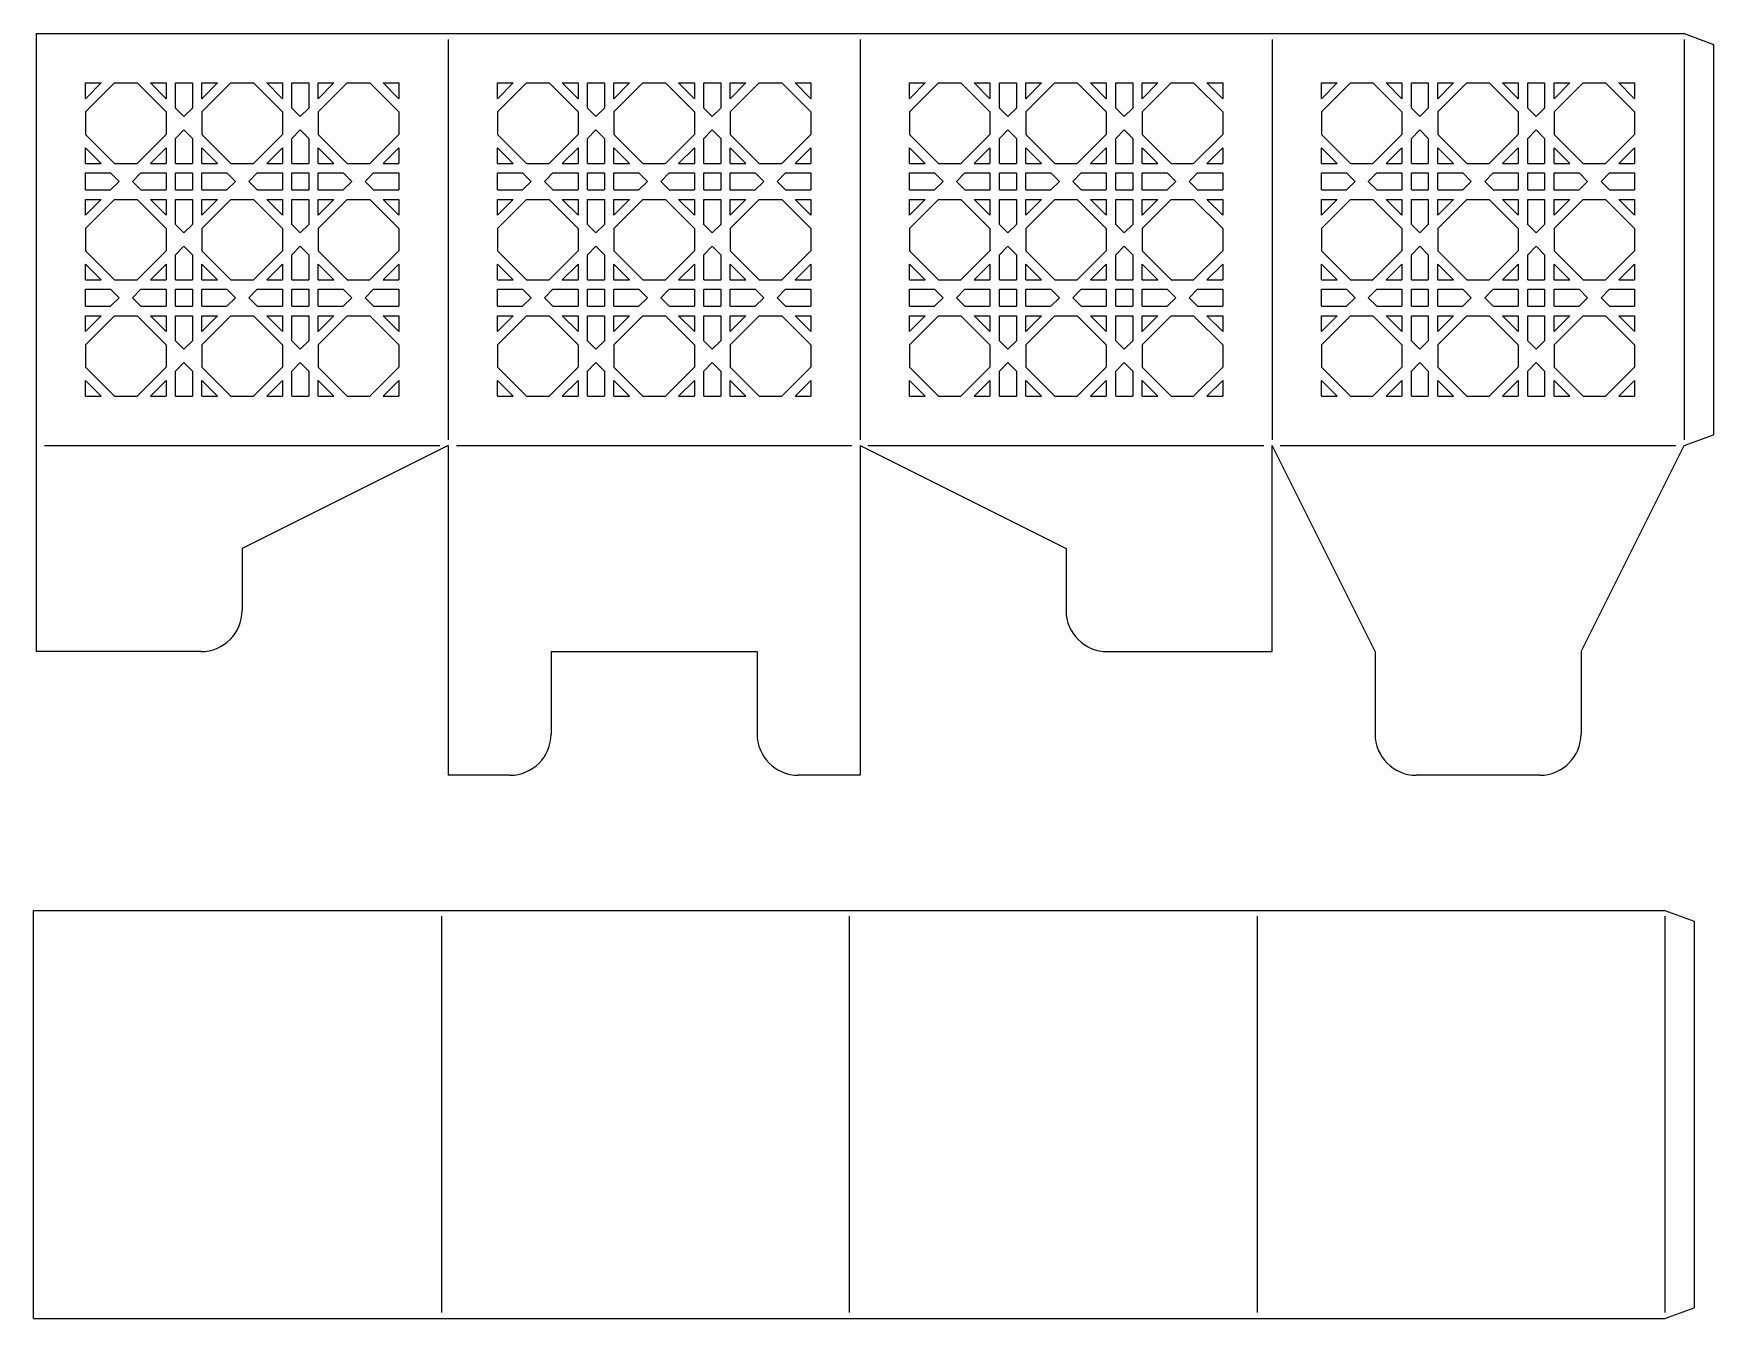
# Model space of a CAD drawing. Extents: x -152 to 134, y 912 to 1130.
import ezdxf

# ---------------------------------------------------------------- set-up
doc = ezdxf.new("R2010")
doc.units = 0
doc.layers.get('0').update_dxf_attribs({"linetype": 'CONTINUOUS'})

msp = doc.modelspace()

# ---------------------------------------------------------------- linework, layer by layer
for p, q in [((-151.38, 1130.2), (-151.38, 1025.2)), ((-151.38, 1130.2), (128.62, 1130.2)), ((-81.38, 1129.2), (-81.38, 1061.2)), ((-11.38, 1129.2), (-11.38, 1061.2)), ((58.62, 1129.2), (58.62, 1061.2)), ((128.62, 1130.2), (133.62, 1128.37)), ((128.62, 1129.2), (128.62, 1061.2)), ((133.62, 1128.37), (133.62, 1062.02)), ((-138.06, 1121.81), (-142.99, 1116.88)), ((-142.99, 1121.81), (-140.33, 1121.81)), ((-140.33, 1121.81), (-142.99, 1119.14)), ((-142.99, 1119.14), (-142.99, 1121.81)), ((-138.06, 1121.81), (-134.24, 1121.81)), ((-134.24, 1121.81), (-129.31, 1116.88)), ((-131.98, 1121.81), (-129.31, 1121.81)), ((-131.98, 1121.81), (-129.31, 1119.14)), ((-129.31, 1121.81), (-129.31, 1119.14)), ((-127.71, 1121.81), (-124.83, 1121.81)), ((-127.71, 1117.54), (-127.71, 1121.81)), ((-124.83, 1121.81), (-124.83, 1117.54)), ((-118.3, 1121.81), (-123.23, 1116.88)), ((-123.23, 1121.81), (-120.56, 1121.81)), ((-120.56, 1121.81), (-123.23, 1119.14)), ((-123.23, 1119.14), (-123.23, 1121.81)), ((-118.3, 1121.81), (-114.47, 1121.81)), ((-114.47, 1121.81), (-109.54, 1116.88)), ((-112.21, 1121.81), (-109.54, 1119.14)), ((-112.21, 1121.81), (-109.54, 1121.81)), ((-109.54, 1121.81), (-109.54, 1119.14)), ((-107.94, 1117.54), (-107.94, 1121.81)), ((-107.94, 1121.81), (-105.06, 1121.81)), ((-105.06, 1121.81), (-105.06, 1117.54)), ((-98.53, 1121.81), (-103.46, 1116.88)), ((-103.46, 1119.14), (-103.46, 1121.81)), ((-100.79, 1121.81), (-103.46, 1119.14)), ((-103.46, 1121.81), (-100.79, 1121.81)), ((-98.53, 1121.81), (-94.7, 1121.81)), ((-94.7, 1121.81), (-89.77, 1116.88)), ((-92.44, 1121.81), (-89.77, 1119.14)), ((-92.44, 1121.81), (-89.77, 1121.81)), ((-89.77, 1121.81), (-89.77, 1119.14)), ((-68.06, 1121.81), (-72.99, 1116.88)), ((-72.99, 1121.81), (-70.33, 1121.81)), ((-70.33, 1121.81), (-72.99, 1119.14)), ((-72.99, 1119.14), (-72.99, 1121.81)), ((-68.06, 1121.81), (-64.24, 1121.81)), ((-64.24, 1121.81), (-59.31, 1116.88)), ((-61.98, 1121.81), (-59.31, 1121.81)), ((-61.98, 1121.81), (-59.31, 1119.14)), ((-59.31, 1121.81), (-59.31, 1119.14)), ((-57.71, 1121.81), (-54.83, 1121.81)), ((-57.71, 1117.54), (-57.71, 1121.81)), ((-54.83, 1121.81), (-54.83, 1117.54)), ((-48.3, 1121.81), (-53.23, 1116.88)), ((-53.23, 1121.81), (-50.56, 1121.81)), ((-50.56, 1121.81), (-53.23, 1119.14)), ((-53.23, 1119.14), (-53.23, 1121.81)), ((-48.3, 1121.81), (-44.47, 1121.81)), ((-44.47, 1121.81), (-39.54, 1116.88)), ((-42.21, 1121.81), (-39.54, 1119.14)), ((-42.21, 1121.81), (-39.54, 1121.81)), ((-39.54, 1121.81), (-39.54, 1119.14)), ((-37.94, 1117.54), (-37.94, 1121.81)), ((-37.94, 1121.81), (-35.06, 1121.81)), ((-35.06, 1121.81), (-35.06, 1117.54)), ((-28.53, 1121.81), (-33.46, 1116.88)), ((-33.46, 1119.14), (-33.46, 1121.81)), ((-30.79, 1121.81), (-33.46, 1119.14)), ((-33.46, 1121.81), (-30.79, 1121.81)), ((-28.53, 1121.81), (-24.7, 1121.81)), ((-24.7, 1121.81), (-19.77, 1116.88)), ((-22.44, 1121.81), (-19.77, 1119.14)), ((-22.44, 1121.81), (-19.77, 1121.81)), ((-19.77, 1121.81), (-19.77, 1119.14)), ((1.94, 1121.81), (-2.99, 1116.88)), ((-2.99, 1121.81), (-0.33, 1121.81)), ((-0.33, 1121.81), (-2.99, 1119.14)), ((-2.99, 1119.14), (-2.99, 1121.81)), ((1.94, 1121.81), (5.76, 1121.81)), ((5.76, 1121.81), (10.69, 1116.88)), ((8.02, 1121.81), (10.69, 1121.81)), ((8.02, 1121.81), (10.69, 1119.14)), ((10.69, 1121.81), (10.69, 1119.14)), ((12.29, 1121.81), (15.17, 1121.81)), ((12.29, 1117.54), (12.29, 1121.81)), ((15.17, 1121.81), (15.17, 1117.54)), ((21.7, 1121.81), (16.77, 1116.88)), ((16.77, 1121.81), (19.44, 1121.81)), ((19.44, 1121.81), (16.77, 1119.14)), ((16.77, 1119.14), (16.77, 1121.81)), ((21.7, 1121.81), (25.53, 1121.81)), ((25.53, 1121.81), (30.46, 1116.88)), ((27.79, 1121.81), (30.46, 1119.14)), ((27.79, 1121.81), (30.46, 1121.81)), ((30.46, 1121.81), (30.46, 1119.14)), ((32.06, 1117.54), (32.06, 1121.81)), ((32.06, 1121.81), (34.94, 1121.81)), ((34.94, 1121.81), (34.94, 1117.54)), ((41.47, 1121.81), (36.54, 1116.88)), ((36.54, 1119.14), (36.54, 1121.81)), ((39.21, 1121.81), (36.54, 1119.14)), ((36.54, 1121.81), (39.21, 1121.81)), ((41.47, 1121.81), (45.3, 1121.81)), ((45.3, 1121.81), (50.23, 1116.88)), ((47.56, 1121.81), (50.23, 1119.14)), ((47.56, 1121.81), (50.23, 1121.81)), ((50.23, 1121.81), (50.23, 1119.14)), ((71.94, 1121.81), (67.01, 1116.88)), ((67.01, 1121.81), (69.67, 1121.81)), ((69.67, 1121.81), (67.01, 1119.14)), ((67.01, 1119.14), (67.01, 1121.81)), ((71.94, 1121.81), (75.76, 1121.81)), ((75.76, 1121.81), (80.69, 1116.88)), ((78.02, 1121.81), (80.69, 1121.81)), ((78.02, 1121.81), (80.69, 1119.14)), ((80.69, 1121.81), (80.69, 1119.14)), ((82.29, 1121.81), (85.17, 1121.81)), ((82.29, 1117.54), (82.29, 1121.81)), ((85.17, 1121.81), (85.17, 1117.54)), ((91.7, 1121.81), (86.77, 1116.88)), ((86.77, 1121.81), (89.44, 1121.81)), ((89.44, 1121.81), (86.77, 1119.14)), ((86.77, 1119.14), (86.77, 1121.81)), ((91.7, 1121.81), (95.53, 1121.81)), ((95.53, 1121.81), (100.46, 1116.88)), ((97.79, 1121.81), (100.46, 1119.14)), ((97.79, 1121.81), (100.46, 1121.81)), ((100.46, 1121.81), (100.46, 1119.14)), ((102.06, 1117.54), (102.06, 1121.81)), ((102.06, 1121.81), (104.94, 1121.81)), ((104.94, 1121.81), (104.94, 1117.54)), ((111.47, 1121.81), (106.54, 1116.88)), ((106.54, 1119.14), (106.54, 1121.81)), ((109.21, 1121.81), (106.54, 1119.14)), ((106.54, 1121.81), (109.21, 1121.81)), ((111.47, 1121.81), (115.3, 1121.81)), ((115.3, 1121.81), (120.23, 1116.88)), ((117.56, 1121.81), (120.23, 1119.14)), ((117.56, 1121.81), (120.23, 1121.81)), ((120.23, 1121.81), (120.23, 1119.14)), ((-142.99, 1116.88), (-142.99, 1113.05)), ((-129.31, 1116.88), (-129.31, 1113.05)), ((-127.71, 1117.54), (-126.27, 1116.1)), ((-124.83, 1117.54), (-126.27, 1116.1)), ((-123.23, 1116.88), (-123.23, 1113.05)), ((-109.54, 1116.88), (-109.54, 1113.05)), ((-107.94, 1117.54), (-106.5, 1116.1)), ((-105.06, 1117.54), (-106.5, 1116.1)), ((-103.46, 1116.88), (-103.46, 1113.05)), ((-89.77, 1116.88), (-89.77, 1113.05)), ((-72.99, 1116.88), (-72.99, 1113.05)), ((-59.31, 1116.88), (-59.31, 1113.05)), ((-57.71, 1117.54), (-56.27, 1116.1)), ((-54.83, 1117.54), (-56.27, 1116.1)), ((-53.23, 1116.88), (-53.23, 1113.05)), ((-39.54, 1116.88), (-39.54, 1113.05)), ((-37.94, 1117.54), (-36.5, 1116.1)), ((-35.06, 1117.54), (-36.5, 1116.1)), ((-33.46, 1116.88), (-33.46, 1113.05)), ((-19.77, 1116.88), (-19.77, 1113.05)), ((-2.99, 1116.88), (-2.99, 1113.05)), ((10.69, 1116.88), (10.69, 1113.05)), ((12.29, 1117.54), (13.73, 1116.1)), ((15.17, 1117.54), (13.73, 1116.1)), ((16.77, 1116.88), (16.77, 1113.05)), ((30.46, 1116.88), (30.46, 1113.05)), ((32.06, 1117.54), (33.5, 1116.1)), ((34.94, 1117.54), (33.5, 1116.1)), ((36.54, 1116.88), (36.54, 1113.05)), ((50.23, 1116.88), (50.23, 1113.05)), ((67.01, 1116.88), (67.01, 1113.05)), ((80.69, 1116.88), (80.69, 1113.05)), ((82.29, 1117.54), (83.73, 1116.1)), ((85.17, 1117.54), (83.73, 1116.1)), ((86.77, 1116.88), (86.77, 1113.05)), ((100.46, 1116.88), (100.46, 1113.05)), ((102.06, 1117.54), (103.5, 1116.1)), ((104.94, 1117.54), (103.5, 1116.1)), ((106.54, 1116.88), (106.54, 1113.05)), ((120.23, 1116.88), (120.23, 1113.05)), ((-127.71, 1112.39), (-126.27, 1113.83)), ((-124.83, 1112.39), (-126.27, 1113.83)), ((-107.94, 1112.39), (-106.5, 1113.83)), ((-105.06, 1112.39), (-106.5, 1113.83)), ((-57.71, 1112.39), (-56.27, 1113.83)), ((-54.83, 1112.39), (-56.27, 1113.83)), ((-37.94, 1112.39), (-36.5, 1113.83)), ((-35.06, 1112.39), (-36.5, 1113.83)), ((12.29, 1112.39), (13.73, 1113.83)), ((15.17, 1112.39), (13.73, 1113.83)), ((32.06, 1112.39), (33.5, 1113.83)), ((34.94, 1112.39), (33.5, 1113.83)), ((82.29, 1112.39), (83.73, 1113.83)), ((85.17, 1112.39), (83.73, 1113.83)), ((102.06, 1112.39), (103.5, 1113.83)), ((104.94, 1112.39), (103.5, 1113.83)), ((-138.06, 1108.12), (-142.99, 1113.05)), ((-142.99, 1108.12), (-142.99, 1110.79)), ((-140.33, 1108.12), (-142.99, 1110.79)), ((-134.24, 1108.12), (-129.31, 1113.05)), ((-131.98, 1108.12), (-129.31, 1110.79)), ((-129.31, 1110.79), (-129.31, 1108.12)), ((-127.71, 1108.12), (-127.71, 1112.39)), ((-124.83, 1112.39), (-124.83, 1108.12)), ((-118.3, 1108.12), (-123.23, 1113.05)), ((-123.23, 1108.12), (-123.23, 1110.79)), ((-120.56, 1108.12), (-123.23, 1110.79)), ((-114.47, 1108.12), (-109.54, 1113.05)), ((-112.21, 1108.12), (-109.54, 1110.79)), ((-109.54, 1110.79), (-109.54, 1108.12)), ((-107.94, 1108.12), (-107.94, 1112.39)), ((-105.06, 1112.39), (-105.06, 1108.12)), ((-98.53, 1108.12), (-103.46, 1113.05)), ((-100.79, 1108.12), (-103.46, 1110.79)), ((-103.46, 1108.12), (-103.46, 1110.79)), ((-94.7, 1108.12), (-89.77, 1113.05)), ((-92.44, 1108.12), (-89.77, 1110.79)), ((-89.77, 1110.79), (-89.77, 1108.12)), ((-68.06, 1108.12), (-72.99, 1113.05)), ((-72.99, 1108.12), (-72.99, 1110.79)), ((-70.33, 1108.12), (-72.99, 1110.79)), ((-64.24, 1108.12), (-59.31, 1113.05)), ((-61.98, 1108.12), (-59.31, 1110.79)), ((-59.31, 1110.79), (-59.31, 1108.12)), ((-57.71, 1108.12), (-57.71, 1112.39)), ((-54.83, 1112.39), (-54.83, 1108.12)), ((-48.3, 1108.12), (-53.23, 1113.05)), ((-53.23, 1108.12), (-53.23, 1110.79)), ((-50.56, 1108.12), (-53.23, 1110.79)), ((-44.47, 1108.12), (-39.54, 1113.05)), ((-42.21, 1108.12), (-39.54, 1110.79)), ((-39.54, 1110.79), (-39.54, 1108.12)), ((-37.94, 1108.12), (-37.94, 1112.39)), ((-35.06, 1112.39), (-35.06, 1108.12)), ((-28.53, 1108.12), (-33.46, 1113.05)), ((-30.79, 1108.12), (-33.46, 1110.79)), ((-33.46, 1108.12), (-33.46, 1110.79)), ((-24.7, 1108.12), (-19.77, 1113.05)), ((-22.44, 1108.12), (-19.77, 1110.79)), ((-19.77, 1110.79), (-19.77, 1108.12)), ((1.94, 1108.12), (-2.99, 1113.05)), ((-2.99, 1108.12), (-2.99, 1110.79)), ((-0.33, 1108.12), (-2.99, 1110.79)), ((5.76, 1108.12), (10.69, 1113.05)), ((8.02, 1108.12), (10.69, 1110.79)), ((10.69, 1110.79), (10.69, 1108.12)), ((12.29, 1108.12), (12.29, 1112.39)), ((15.17, 1112.39), (15.17, 1108.12)), ((21.7, 1108.12), (16.77, 1113.05)), ((16.77, 1108.12), (16.77, 1110.79)), ((19.44, 1108.12), (16.77, 1110.79)), ((25.53, 1108.12), (30.46, 1113.05)), ((27.79, 1108.12), (30.46, 1110.79)), ((30.46, 1110.79), (30.46, 1108.12)), ((32.06, 1108.12), (32.06, 1112.39)), ((34.94, 1112.39), (34.94, 1108.12)), ((41.47, 1108.12), (36.54, 1113.05)), ((39.21, 1108.12), (36.54, 1110.79)), ((36.54, 1108.12), (36.54, 1110.79)), ((45.3, 1108.12), (50.23, 1113.05)), ((47.56, 1108.12), (50.23, 1110.79)), ((50.23, 1110.79), (50.23, 1108.12)), ((71.94, 1108.12), (67.01, 1113.05)), ((67.01, 1108.12), (67.01, 1110.79)), ((69.67, 1108.12), (67.01, 1110.79)), ((75.76, 1108.12), (80.69, 1113.05)), ((78.02, 1108.12), (80.69, 1110.79)), ((80.69, 1110.79), (80.69, 1108.12)), ((82.29, 1108.12), (82.29, 1112.39)), ((85.17, 1112.39), (85.17, 1108.12)), ((91.7, 1108.12), (86.77, 1113.05)), ((86.77, 1108.12), (86.77, 1110.79)), ((89.44, 1108.12), (86.77, 1110.79)), ((95.53, 1108.12), (100.46, 1113.05)), ((97.79, 1108.12), (100.46, 1110.79)), ((100.46, 1110.79), (100.46, 1108.12)), ((102.06, 1108.12), (102.06, 1112.39)), ((104.94, 1112.39), (104.94, 1108.12)), ((111.47, 1108.12), (106.54, 1113.05)), ((109.21, 1108.12), (106.54, 1110.79)), ((106.54, 1108.12), (106.54, 1110.79)), ((115.3, 1108.12), (120.23, 1113.05)), ((117.56, 1108.12), (120.23, 1110.79)), ((120.23, 1110.79), (120.23, 1108.12)), ((-142.99, 1108.12), (-140.33, 1108.12)), ((-138.06, 1108.12), (-134.24, 1108.12)), ((-131.98, 1108.12), (-129.31, 1108.12)), ((-127.71, 1108.12), (-124.83, 1108.12)), ((-123.23, 1108.12), (-120.56, 1108.12)), ((-118.3, 1108.12), (-114.47, 1108.12)), ((-112.21, 1108.12), (-109.54, 1108.12)), ((-107.94, 1108.12), (-105.06, 1108.12)), ((-103.46, 1108.12), (-100.79, 1108.12)), ((-98.53, 1108.12), (-94.7, 1108.12)), ((-92.44, 1108.12), (-89.77, 1108.12)), ((-72.99, 1108.12), (-70.33, 1108.12)), ((-68.06, 1108.12), (-64.24, 1108.12)), ((-61.98, 1108.12), (-59.31, 1108.12)), ((-57.71, 1108.12), (-54.83, 1108.12)), ((-53.23, 1108.12), (-50.56, 1108.12)), ((-48.3, 1108.12), (-44.47, 1108.12)), ((-42.21, 1108.12), (-39.54, 1108.12)), ((-37.94, 1108.12), (-35.06, 1108.12)), ((-33.46, 1108.12), (-30.79, 1108.12)), ((-28.53, 1108.12), (-24.7, 1108.12)), ((-22.44, 1108.12), (-19.77, 1108.12)), ((-2.99, 1108.12), (-0.33, 1108.12)), ((1.94, 1108.12), (5.76, 1108.12)), ((8.02, 1108.12), (10.69, 1108.12)), ((12.29, 1108.12), (15.17, 1108.12)), ((16.77, 1108.12), (19.44, 1108.12)), ((21.7, 1108.12), (25.53, 1108.12)), ((27.79, 1108.12), (30.46, 1108.12)), ((32.06, 1108.12), (34.94, 1108.12)), ((36.54, 1108.12), (39.21, 1108.12)), ((41.47, 1108.12), (45.3, 1108.12)), ((47.56, 1108.12), (50.23, 1108.12)), ((67.01, 1108.12), (69.67, 1108.12)), ((71.94, 1108.12), (75.76, 1108.12)), ((78.02, 1108.12), (80.69, 1108.12)), ((82.29, 1108.12), (85.17, 1108.12)), ((86.77, 1108.12), (89.44, 1108.12)), ((91.7, 1108.12), (95.53, 1108.12)), ((97.79, 1108.12), (100.46, 1108.12)), ((102.06, 1108.12), (104.94, 1108.12)), ((106.54, 1108.12), (109.21, 1108.12)), ((111.47, 1108.12), (115.3, 1108.12)), ((117.56, 1108.12), (120.23, 1108.12)), ((-142.99, 1106.52), (-138.73, 1106.52)), ((-142.99, 1103.64), (-142.99, 1106.52)), ((-137.28, 1105.08), (-138.73, 1106.52)), ((-137.28, 1105.08), (-138.73, 1103.64)), ((-135.02, 1105.08), (-133.58, 1106.52)), ((-135.02, 1105.08), (-133.58, 1103.64)), ((-133.58, 1106.52), (-129.31, 1106.52)), ((-129.31, 1106.52), (-129.31, 1103.64)), ((-127.71, 1106.52), (-124.83, 1106.52)), ((-127.71, 1103.64), (-127.71, 1106.52)), ((-124.83, 1106.52), (-124.83, 1103.64)), ((-123.23, 1106.52), (-118.96, 1106.52)), ((-123.23, 1103.64), (-123.23, 1106.52)), ((-117.52, 1105.08), (-118.96, 1106.52)), ((-117.52, 1105.08), (-118.96, 1103.64)), ((-115.25, 1105.08), (-113.81, 1106.52)), ((-115.25, 1105.08), (-113.81, 1103.64)), ((-113.81, 1106.52), (-109.54, 1106.52)), ((-109.54, 1106.52), (-109.54, 1103.64)), ((-107.94, 1103.64), (-107.94, 1106.52)), ((-107.94, 1106.52), (-105.06, 1106.52)), ((-105.06, 1106.52), (-105.06, 1103.64)), ((-103.46, 1106.52), (-99.19, 1106.52)), ((-103.46, 1103.64), (-103.46, 1106.52)), ((-97.75, 1105.08), (-99.19, 1106.52)), ((-97.75, 1105.08), (-99.19, 1103.64)), ((-95.48, 1105.08), (-94.04, 1106.52)), ((-95.48, 1105.08), (-94.04, 1103.64)), ((-94.04, 1106.52), (-89.77, 1106.52)), ((-89.77, 1106.52), (-89.77, 1103.64)), ((-72.99, 1106.52), (-68.73, 1106.52)), ((-72.99, 1103.64), (-72.99, 1106.52)), ((-67.28, 1105.08), (-68.73, 1106.52)), ((-67.28, 1105.08), (-68.73, 1103.64)), ((-65.02, 1105.08), (-63.58, 1106.52)), ((-65.02, 1105.08), (-63.58, 1103.64)), ((-63.58, 1106.52), (-59.31, 1106.52)), ((-59.31, 1106.52), (-59.31, 1103.64)), ((-57.71, 1106.52), (-54.83, 1106.52)), ((-57.71, 1103.64), (-57.71, 1106.52)), ((-54.83, 1106.52), (-54.83, 1103.64)), ((-53.23, 1106.52), (-48.96, 1106.52)), ((-53.23, 1103.64), (-53.23, 1106.52)), ((-47.52, 1105.08), (-48.96, 1106.52)), ((-47.52, 1105.08), (-48.96, 1103.64)), ((-45.25, 1105.08), (-43.81, 1106.52)), ((-45.25, 1105.08), (-43.81, 1103.64)), ((-43.81, 1106.52), (-39.54, 1106.52)), ((-39.54, 1106.52), (-39.54, 1103.64)), ((-37.94, 1103.64), (-37.94, 1106.52)), ((-37.94, 1106.52), (-35.06, 1106.52)), ((-35.06, 1106.52), (-35.06, 1103.64)), ((-33.46, 1106.52), (-29.19, 1106.52)), ((-33.46, 1103.64), (-33.46, 1106.52)), ((-27.75, 1105.08), (-29.19, 1106.52)), ((-27.75, 1105.08), (-29.19, 1103.64)), ((-25.48, 1105.08), (-24.04, 1106.52)), ((-25.48, 1105.08), (-24.04, 1103.64)), ((-24.04, 1106.52), (-19.77, 1106.52)), ((-19.77, 1106.52), (-19.77, 1103.64)), ((-2.99, 1106.52), (1.27, 1106.52)), ((-2.99, 1103.64), (-2.99, 1106.52)), ((2.72, 1105.08), (1.27, 1106.52)), ((2.72, 1105.08), (1.27, 1103.64)), ((4.98, 1105.08), (6.42, 1106.52)), ((4.98, 1105.08), (6.42, 1103.64)), ((6.42, 1106.52), (10.69, 1106.52)), ((10.69, 1106.52), (10.69, 1103.64)), ((12.29, 1106.52), (15.17, 1106.52)), ((12.29, 1103.64), (12.29, 1106.52)), ((15.17, 1106.52), (15.17, 1103.64)), ((16.77, 1106.52), (21.04, 1106.52)), ((16.77, 1103.64), (16.77, 1106.52)), ((22.48, 1105.08), (21.04, 1106.52)), ((22.48, 1105.08), (21.04, 1103.64)), ((24.75, 1105.08), (26.19, 1106.52)), ((24.75, 1105.08), (26.19, 1103.64)), ((26.19, 1106.52), (30.46, 1106.52)), ((30.46, 1106.52), (30.46, 1103.64)), ((32.06, 1103.64), (32.06, 1106.52)), ((32.06, 1106.52), (34.94, 1106.52)), ((34.94, 1106.52), (34.94, 1103.64)), ((36.54, 1106.52), (40.81, 1106.52)), ((36.54, 1103.64), (36.54, 1106.52)), ((42.25, 1105.08), (40.81, 1106.52)), ((42.25, 1105.08), (40.81, 1103.64)), ((44.52, 1105.08), (45.96, 1106.52)), ((44.52, 1105.08), (45.96, 1103.64)), ((45.96, 1106.52), (50.23, 1106.52)), ((50.23, 1106.52), (50.23, 1103.64)), ((67.01, 1106.52), (71.27, 1106.52)), ((67.01, 1103.64), (67.01, 1106.52)), ((72.72, 1105.08), (71.27, 1106.52)), ((72.72, 1105.08), (71.27, 1103.64)), ((74.98, 1105.08), (76.42, 1106.52)), ((74.98, 1105.08), (76.42, 1103.64)), ((76.42, 1106.52), (80.69, 1106.52)), ((80.69, 1106.52), (80.69, 1103.64)), ((82.29, 1106.52), (85.17, 1106.52)), ((82.29, 1103.64), (82.29, 1106.52)), ((85.17, 1106.52), (85.17, 1103.64)), ((86.77, 1106.52), (91.04, 1106.52)), ((86.77, 1103.64), (86.77, 1106.52)), ((92.48, 1105.08), (91.04, 1106.52)), ((92.48, 1105.08), (91.04, 1103.64)), ((94.75, 1105.08), (96.19, 1106.52)), ((94.75, 1105.08), (96.19, 1103.64)), ((96.19, 1106.52), (100.46, 1106.52)), ((100.46, 1106.52), (100.46, 1103.64)), ((102.06, 1103.64), (102.06, 1106.52)), ((102.06, 1106.52), (104.94, 1106.52)), ((104.94, 1106.52), (104.94, 1103.64)), ((106.54, 1106.52), (110.81, 1106.52)), ((106.54, 1103.64), (106.54, 1106.52)), ((112.25, 1105.08), (110.81, 1106.52)), ((112.25, 1105.08), (110.81, 1103.64)), ((114.52, 1105.08), (115.96, 1106.52)), ((114.52, 1105.08), (115.96, 1103.64)), ((115.96, 1106.52), (120.23, 1106.52)), ((120.23, 1106.52), (120.23, 1103.64)), ((-142.99, 1103.64), (-138.73, 1103.64)), ((-138.06, 1102.04), (-142.99, 1097.11)), ((-142.99, 1102.04), (-140.33, 1102.04)), ((-140.33, 1102.04), (-142.99, 1099.37)), ((-142.99, 1099.37), (-142.99, 1102.04)), ((-138.06, 1102.04), (-134.24, 1102.04)), ((-134.24, 1102.04), (-129.31, 1097.11)), ((-133.58, 1103.64), (-129.31, 1103.64)), ((-131.98, 1102.04), (-129.31, 1102.04)), ((-131.98, 1102.04), (-129.31, 1099.37)), ((-129.31, 1102.04), (-129.31, 1099.37)), ((-127.71, 1103.64), (-124.83, 1103.64)), ((-127.71, 1102.04), (-124.83, 1102.04)), ((-127.71, 1097.77), (-127.71, 1102.04)), ((-124.83, 1102.04), (-124.83, 1097.77)), ((-123.23, 1103.64), (-118.96, 1103.64)), ((-118.3, 1102.04), (-123.23, 1097.11)), ((-123.23, 1102.04), (-120.56, 1102.04)), ((-120.56, 1102.04), (-123.23, 1099.37)), ((-123.23, 1099.37), (-123.23, 1102.04)), ((-118.3, 1102.04), (-114.47, 1102.04)), ((-114.47, 1102.04), (-109.54, 1097.11)), ((-113.81, 1103.64), (-109.54, 1103.64)), ((-112.21, 1102.04), (-109.54, 1099.37)), ((-112.21, 1102.04), (-109.54, 1102.04)), ((-109.54, 1102.04), (-109.54, 1099.37)), ((-107.94, 1103.64), (-105.06, 1103.64)), ((-107.94, 1097.77), (-107.94, 1102.04)), ((-107.94, 1102.04), (-105.06, 1102.04)), ((-105.06, 1102.04), (-105.06, 1097.77)), ((-103.46, 1103.64), (-99.19, 1103.64)), ((-98.53, 1102.04), (-103.46, 1097.11)), ((-103.46, 1099.37), (-103.46, 1102.04)), ((-100.79, 1102.04), (-103.46, 1099.37)), ((-103.46, 1102.04), (-100.79, 1102.04)), ((-98.53, 1102.04), (-94.7, 1102.04)), ((-94.7, 1102.04), (-89.77, 1097.11)), ((-94.04, 1103.64), (-89.77, 1103.64)), ((-92.44, 1102.04), (-89.77, 1099.37)), ((-92.44, 1102.04), (-89.77, 1102.04)), ((-89.77, 1102.04), (-89.77, 1099.37)), ((-72.99, 1103.64), (-68.73, 1103.64)), ((-68.06, 1102.04), (-72.99, 1097.11)), ((-72.99, 1102.04), (-70.33, 1102.04)), ((-70.33, 1102.04), (-72.99, 1099.37)), ((-72.99, 1099.37), (-72.99, 1102.04)), ((-68.06, 1102.04), (-64.24, 1102.04)), ((-64.24, 1102.04), (-59.31, 1097.11)), ((-63.58, 1103.64), (-59.31, 1103.64)), ((-61.98, 1102.04), (-59.31, 1102.04)), ((-61.98, 1102.04), (-59.31, 1099.37)), ((-59.31, 1102.04), (-59.31, 1099.37)), ((-57.71, 1103.64), (-54.83, 1103.64)), ((-57.71, 1102.04), (-54.83, 1102.04)), ((-57.71, 1097.77), (-57.71, 1102.04)), ((-54.83, 1102.04), (-54.83, 1097.77)), ((-53.23, 1103.64), (-48.96, 1103.64)), ((-48.3, 1102.04), (-53.23, 1097.11)), ((-53.23, 1102.04), (-50.56, 1102.04)), ((-50.56, 1102.04), (-53.23, 1099.37)), ((-53.23, 1099.37), (-53.23, 1102.04)), ((-48.3, 1102.04), (-44.47, 1102.04)), ((-44.47, 1102.04), (-39.54, 1097.11)), ((-43.81, 1103.64), (-39.54, 1103.64)), ((-42.21, 1102.04), (-39.54, 1099.37)), ((-42.21, 1102.04), (-39.54, 1102.04)), ((-39.54, 1102.04), (-39.54, 1099.37)), ((-37.94, 1103.64), (-35.06, 1103.64)), ((-37.94, 1097.77), (-37.94, 1102.04)), ((-37.94, 1102.04), (-35.06, 1102.04)), ((-35.06, 1102.04), (-35.06, 1097.77)), ((-33.46, 1103.64), (-29.19, 1103.64)), ((-28.53, 1102.04), (-33.46, 1097.11)), ((-33.46, 1099.37), (-33.46, 1102.04)), ((-30.79, 1102.04), (-33.46, 1099.37)), ((-33.46, 1102.04), (-30.79, 1102.04)), ((-28.53, 1102.04), (-24.7, 1102.04)), ((-24.7, 1102.04), (-19.77, 1097.11)), ((-24.04, 1103.64), (-19.77, 1103.64)), ((-22.44, 1102.04), (-19.77, 1099.37)), ((-22.44, 1102.04), (-19.77, 1102.04)), ((-19.77, 1102.04), (-19.77, 1099.37)), ((-2.99, 1103.64), (1.27, 1103.64)), ((1.94, 1102.04), (-2.99, 1097.11)), ((-2.99, 1102.04), (-0.33, 1102.04)), ((-0.33, 1102.04), (-2.99, 1099.37)), ((-2.99, 1099.37), (-2.99, 1102.04)), ((1.94, 1102.04), (5.76, 1102.04)), ((5.76, 1102.04), (10.69, 1097.11)), ((6.42, 1103.64), (10.69, 1103.64)), ((8.02, 1102.04), (10.69, 1102.04)), ((8.02, 1102.04), (10.69, 1099.37)), ((10.69, 1102.04), (10.69, 1099.37)), ((12.29, 1103.64), (15.17, 1103.64)), ((12.29, 1102.04), (15.17, 1102.04)), ((12.29, 1097.77), (12.29, 1102.04)), ((15.17, 1102.04), (15.17, 1097.77)), ((16.77, 1103.64), (21.04, 1103.64)), ((21.7, 1102.04), (16.77, 1097.11)), ((16.77, 1102.04), (19.44, 1102.04)), ((19.44, 1102.04), (16.77, 1099.37)), ((16.77, 1099.37), (16.77, 1102.04)), ((21.7, 1102.04), (25.53, 1102.04)), ((25.53, 1102.04), (30.46, 1097.11)), ((26.19, 1103.64), (30.46, 1103.64)), ((27.79, 1102.04), (30.46, 1099.37)), ((27.79, 1102.04), (30.46, 1102.04)), ((30.46, 1102.04), (30.46, 1099.37)), ((32.06, 1103.64), (34.94, 1103.64)), ((32.06, 1097.77), (32.06, 1102.04)), ((32.06, 1102.04), (34.94, 1102.04)), ((34.94, 1102.04), (34.94, 1097.77)), ((36.54, 1103.64), (40.81, 1103.64)), ((41.47, 1102.04), (36.54, 1097.11)), ((36.54, 1099.37), (36.54, 1102.04)), ((39.21, 1102.04), (36.54, 1099.37)), ((36.54, 1102.04), (39.21, 1102.04)), ((41.47, 1102.04), (45.3, 1102.04)), ((45.3, 1102.04), (50.23, 1097.11)), ((45.96, 1103.64), (50.23, 1103.64)), ((47.56, 1102.04), (50.23, 1099.37)), ((47.56, 1102.04), (50.23, 1102.04)), ((50.23, 1102.04), (50.23, 1099.37)), ((67.01, 1103.64), (71.27, 1103.64)), ((71.94, 1102.04), (67.01, 1097.11)), ((67.01, 1102.04), (69.67, 1102.04)), ((69.67, 1102.04), (67.01, 1099.37)), ((67.01, 1099.37), (67.01, 1102.04)), ((71.94, 1102.04), (75.76, 1102.04)), ((75.76, 1102.04), (80.69, 1097.11)), ((76.42, 1103.64), (80.69, 1103.64)), ((78.02, 1102.04), (80.69, 1102.04)), ((78.02, 1102.04), (80.69, 1099.37)), ((80.69, 1102.04), (80.69, 1099.37)), ((82.29, 1103.64), (85.17, 1103.64)), ((82.29, 1102.04), (85.17, 1102.04)), ((82.29, 1097.77), (82.29, 1102.04)), ((85.17, 1102.04), (85.17, 1097.77)), ((86.77, 1103.64), (91.04, 1103.64)), ((91.7, 1102.04), (86.77, 1097.11)), ((86.77, 1102.04), (89.44, 1102.04)), ((89.44, 1102.04), (86.77, 1099.37)), ((86.77, 1099.37), (86.77, 1102.04)), ((91.7, 1102.04), (95.53, 1102.04)), ((95.53, 1102.04), (100.46, 1097.11)), ((96.19, 1103.64), (100.46, 1103.64)), ((97.79, 1102.04), (100.46, 1099.37)), ((97.79, 1102.04), (100.46, 1102.04)), ((100.46, 1102.04), (100.46, 1099.37)), ((102.06, 1103.64), (104.94, 1103.64)), ((102.06, 1097.77), (102.06, 1102.04)), ((102.06, 1102.04), (104.94, 1102.04)), ((104.94, 1102.04), (104.94, 1097.77)), ((106.54, 1103.64), (110.81, 1103.64)), ((111.47, 1102.04), (106.54, 1097.11)), ((106.54, 1099.37), (106.54, 1102.04)), ((109.21, 1102.04), (106.54, 1099.37)), ((106.54, 1102.04), (109.21, 1102.04)), ((111.47, 1102.04), (115.3, 1102.04)), ((115.3, 1102.04), (120.23, 1097.11)), ((115.96, 1103.64), (120.23, 1103.64)), ((117.56, 1102.04), (120.23, 1099.37)), ((117.56, 1102.04), (120.23, 1102.04)), ((120.23, 1102.04), (120.23, 1099.37)), ((-142.99, 1097.11), (-142.99, 1093.29)), ((-129.31, 1097.11), (-129.31, 1093.29)), ((-127.71, 1097.77), (-126.27, 1096.33)), ((-124.83, 1097.77), (-126.27, 1096.33)), ((-123.23, 1097.11), (-123.23, 1093.29)), ((-109.54, 1097.11), (-109.54, 1093.29)), ((-107.94, 1097.77), (-106.5, 1096.33)), ((-105.06, 1097.77), (-106.5, 1096.33)), ((-103.46, 1097.11), (-103.46, 1093.29)), ((-89.77, 1097.11), (-89.77, 1093.29)), ((-72.99, 1097.11), (-72.99, 1093.29)), ((-59.31, 1097.11), (-59.31, 1093.29)), ((-57.71, 1097.77), (-56.27, 1096.33)), ((-54.83, 1097.77), (-56.27, 1096.33)), ((-53.23, 1097.11), (-53.23, 1093.29)), ((-39.54, 1097.11), (-39.54, 1093.29)), ((-37.94, 1097.77), (-36.5, 1096.33)), ((-35.06, 1097.77), (-36.5, 1096.33)), ((-33.46, 1097.11), (-33.46, 1093.29)), ((-19.77, 1097.11), (-19.77, 1093.29)), ((-2.99, 1097.11), (-2.99, 1093.29)), ((10.69, 1097.11), (10.69, 1093.29)), ((12.29, 1097.77), (13.73, 1096.33)), ((15.17, 1097.77), (13.73, 1096.33)), ((16.77, 1097.11), (16.77, 1093.29)), ((30.46, 1097.11), (30.46, 1093.29)), ((32.06, 1097.77), (33.5, 1096.33)), ((34.94, 1097.77), (33.5, 1096.33)), ((36.54, 1097.11), (36.54, 1093.29)), ((50.23, 1097.11), (50.23, 1093.29)), ((67.01, 1097.11), (67.01, 1093.29)), ((80.69, 1097.11), (80.69, 1093.29)), ((82.29, 1097.77), (83.73, 1096.33)), ((85.17, 1097.77), (83.73, 1096.33)), ((86.77, 1097.11), (86.77, 1093.29)), ((100.46, 1097.11), (100.46, 1093.29)), ((102.06, 1097.77), (103.5, 1096.33)), ((104.94, 1097.77), (103.5, 1096.33)), ((106.54, 1097.11), (106.54, 1093.29)), ((120.23, 1097.11), (120.23, 1093.29)), ((-138.06, 1088.36), (-142.99, 1093.29)), ((-134.24, 1088.36), (-129.31, 1093.29)), ((-127.71, 1092.62), (-126.27, 1094.07)), ((-124.83, 1092.62), (-126.27, 1094.07)), ((-118.3, 1088.36), (-123.23, 1093.29)), ((-114.47, 1088.36), (-109.54, 1093.29)), ((-107.94, 1092.62), (-106.5, 1094.07)), ((-105.06, 1092.62), (-106.5, 1094.07)), ((-98.53, 1088.36), (-103.46, 1093.29)), ((-94.7, 1088.36), (-89.77, 1093.29)), ((-68.06, 1088.36), (-72.99, 1093.29)), ((-64.24, 1088.36), (-59.31, 1093.29)), ((-57.71, 1092.62), (-56.27, 1094.07)), ((-54.83, 1092.62), (-56.27, 1094.07)), ((-48.3, 1088.36), (-53.23, 1093.29)), ((-44.47, 1088.36), (-39.54, 1093.29)), ((-37.94, 1092.62), (-36.5, 1094.07)), ((-35.06, 1092.62), (-36.5, 1094.07)), ((-28.53, 1088.36), (-33.46, 1093.29)), ((-24.7, 1088.36), (-19.77, 1093.29)), ((1.94, 1088.36), (-2.99, 1093.29)), ((5.76, 1088.36), (10.69, 1093.29)), ((12.29, 1092.62), (13.73, 1094.07)), ((15.17, 1092.62), (13.73, 1094.07)), ((21.7, 1088.36), (16.77, 1093.29)), ((25.53, 1088.36), (30.46, 1093.29)), ((32.06, 1092.62), (33.5, 1094.07)), ((34.94, 1092.62), (33.5, 1094.07)), ((41.47, 1088.36), (36.54, 1093.29)), ((45.3, 1088.36), (50.23, 1093.29)), ((71.94, 1088.36), (67.01, 1093.29)), ((75.76, 1088.36), (80.69, 1093.29)), ((82.29, 1092.62), (83.73, 1094.07)), ((85.17, 1092.62), (83.73, 1094.07)), ((91.7, 1088.36), (86.77, 1093.29)), ((95.53, 1088.36), (100.46, 1093.29)), ((102.06, 1092.62), (103.5, 1094.07)), ((104.94, 1092.62), (103.5, 1094.07)), ((111.47, 1088.36), (106.54, 1093.29)), ((115.3, 1088.36), (120.23, 1093.29)), ((-140.33, 1088.36), (-142.99, 1091.02)), ((-142.99, 1088.36), (-142.99, 1091.02)), ((-131.98, 1088.36), (-129.31, 1091.02)), ((-129.31, 1091.02), (-129.31, 1088.36)), ((-127.71, 1088.36), (-127.71, 1092.62)), ((-124.83, 1092.62), (-124.83, 1088.36)), ((-120.56, 1088.36), (-123.23, 1091.02)), ((-123.23, 1088.36), (-123.23, 1091.02)), ((-112.21, 1088.36), (-109.54, 1091.02)), ((-109.54, 1091.02), (-109.54, 1088.36)), ((-107.94, 1088.36), (-107.94, 1092.62)), ((-105.06, 1092.62), (-105.06, 1088.36)), ((-103.46, 1088.36), (-103.46, 1091.02)), ((-100.79, 1088.36), (-103.46, 1091.02)), ((-92.44, 1088.36), (-89.77, 1091.02)), ((-89.77, 1091.02), (-89.77, 1088.36)), ((-70.33, 1088.36), (-72.99, 1091.02)), ((-72.99, 1088.36), (-72.99, 1091.02)), ((-61.98, 1088.36), (-59.31, 1091.02)), ((-59.31, 1091.02), (-59.31, 1088.36)), ((-57.71, 1088.36), (-57.71, 1092.62)), ((-54.83, 1092.62), (-54.83, 1088.36)), ((-50.56, 1088.36), (-53.23, 1091.02)), ((-53.23, 1088.36), (-53.23, 1091.02)), ((-42.21, 1088.36), (-39.54, 1091.02)), ((-39.54, 1091.02), (-39.54, 1088.36)), ((-37.94, 1088.36), (-37.94, 1092.62)), ((-35.06, 1092.62), (-35.06, 1088.36)), ((-33.46, 1088.36), (-33.46, 1091.02)), ((-30.79, 1088.36), (-33.46, 1091.02)), ((-22.44, 1088.36), (-19.77, 1091.02)), ((-19.77, 1091.02), (-19.77, 1088.36)), ((-0.33, 1088.36), (-2.99, 1091.02)), ((-2.99, 1088.36), (-2.99, 1091.02)), ((8.02, 1088.36), (10.69, 1091.02)), ((10.69, 1091.02), (10.69, 1088.36)), ((12.29, 1088.36), (12.29, 1092.62)), ((15.17, 1092.62), (15.17, 1088.36)), ((19.44, 1088.36), (16.77, 1091.02)), ((16.77, 1088.36), (16.77, 1091.02)), ((27.79, 1088.36), (30.46, 1091.02)), ((30.46, 1091.02), (30.46, 1088.36)), ((32.06, 1088.36), (32.06, 1092.62)), ((34.94, 1092.62), (34.94, 1088.36)), ((36.54, 1088.36), (36.54, 1091.02)), ((39.21, 1088.36), (36.54, 1091.02)), ((47.56, 1088.36), (50.23, 1091.02)), ((50.23, 1091.02), (50.23, 1088.36)), ((69.67, 1088.36), (67.01, 1091.02)), ((67.01, 1088.36), (67.01, 1091.02)), ((78.02, 1088.36), (80.69, 1091.02)), ((80.69, 1091.02), (80.69, 1088.36)), ((82.29, 1088.36), (82.29, 1092.62)), ((85.17, 1092.62), (85.17, 1088.36)), ((89.44, 1088.36), (86.77, 1091.02)), ((86.77, 1088.36), (86.77, 1091.02)), ((97.79, 1088.36), (100.46, 1091.02)), ((100.46, 1091.02), (100.46, 1088.36)), ((102.06, 1088.36), (102.06, 1092.62)), ((104.94, 1092.62), (104.94, 1088.36)), ((106.54, 1088.36), (106.54, 1091.02)), ((109.21, 1088.36), (106.54, 1091.02)), ((117.56, 1088.36), (120.23, 1091.02)), ((120.23, 1091.02), (120.23, 1088.36)), ((-142.99, 1088.36), (-140.33, 1088.36)), ((-138.06, 1088.36), (-134.24, 1088.36)), ((-131.98, 1088.36), (-129.31, 1088.36)), ((-127.71, 1088.36), (-124.83, 1088.36)), ((-123.23, 1088.36), (-120.56, 1088.36)), ((-118.3, 1088.36), (-114.47, 1088.36)), ((-112.21, 1088.36), (-109.54, 1088.36)), ((-107.94, 1088.36), (-105.06, 1088.36)), ((-103.46, 1088.36), (-100.79, 1088.36)), ((-98.53, 1088.36), (-94.7, 1088.36)), ((-92.44, 1088.36), (-89.77, 1088.36)), ((-72.99, 1088.36), (-70.33, 1088.36)), ((-68.06, 1088.36), (-64.24, 1088.36)), ((-61.98, 1088.36), (-59.31, 1088.36)), ((-57.71, 1088.36), (-54.83, 1088.36)), ((-53.23, 1088.36), (-50.56, 1088.36)), ((-48.3, 1088.36), (-44.47, 1088.36)), ((-42.21, 1088.36), (-39.54, 1088.36)), ((-37.94, 1088.36), (-35.06, 1088.36)), ((-33.46, 1088.36), (-30.79, 1088.36)), ((-28.53, 1088.36), (-24.7, 1088.36)), ((-22.44, 1088.36), (-19.77, 1088.36)), ((-2.99, 1088.36), (-0.33, 1088.36)), ((1.94, 1088.36), (5.76, 1088.36)), ((8.02, 1088.36), (10.69, 1088.36)), ((12.29, 1088.36), (15.17, 1088.36)), ((16.77, 1088.36), (19.44, 1088.36)), ((21.7, 1088.36), (25.53, 1088.36)), ((27.79, 1088.36), (30.46, 1088.36)), ((32.06, 1088.36), (34.94, 1088.36)), ((36.54, 1088.36), (39.21, 1088.36)), ((41.47, 1088.36), (45.3, 1088.36)), ((47.56, 1088.36), (50.23, 1088.36)), ((67.01, 1088.36), (69.67, 1088.36)), ((71.94, 1088.36), (75.76, 1088.36)), ((78.02, 1088.36), (80.69, 1088.36)), ((82.29, 1088.36), (85.17, 1088.36)), ((86.77, 1088.36), (89.44, 1088.36)), ((91.7, 1088.36), (95.53, 1088.36)), ((97.79, 1088.36), (100.46, 1088.36)), ((102.06, 1088.36), (104.94, 1088.36)), ((106.54, 1088.36), (109.21, 1088.36)), ((111.47, 1088.36), (115.3, 1088.36)), ((117.56, 1088.36), (120.23, 1088.36)), ((-142.99, 1083.87), (-142.99, 1086.76)), ((-142.99, 1086.76), (-138.73, 1086.76)), ((-137.28, 1085.31), (-138.73, 1086.76)), ((-137.28, 1085.31), (-138.73, 1083.87)), ((-135.02, 1085.31), (-133.58, 1086.76)), ((-135.02, 1085.31), (-133.58, 1083.87)), ((-133.58, 1086.76), (-129.31, 1086.76)), ((-129.31, 1086.76), (-129.31, 1083.87)), ((-127.71, 1083.87), (-127.71, 1086.76)), ((-127.71, 1086.76), (-124.83, 1086.76)), ((-124.83, 1086.76), (-124.83, 1083.87)), ((-123.23, 1083.87), (-123.23, 1086.76)), ((-123.23, 1086.76), (-118.96, 1086.76)), ((-117.52, 1085.31), (-118.96, 1086.76)), ((-117.52, 1085.31), (-118.96, 1083.87)), ((-115.25, 1085.31), (-113.81, 1086.76)), ((-115.25, 1085.31), (-113.81, 1083.87)), ((-113.81, 1086.76), (-109.54, 1086.76)), ((-109.54, 1086.76), (-109.54, 1083.87)), ((-107.94, 1086.76), (-105.06, 1086.76)), ((-107.94, 1083.87), (-107.94, 1086.76)), ((-105.06, 1086.76), (-105.06, 1083.87)), ((-103.46, 1086.76), (-99.19, 1086.76)), ((-103.46, 1083.87), (-103.46, 1086.76)), ((-97.75, 1085.31), (-99.19, 1086.76)), ((-97.75, 1085.31), (-99.19, 1083.87)), ((-95.48, 1085.31), (-94.04, 1086.76)), ((-95.48, 1085.31), (-94.04, 1083.87)), ((-94.04, 1086.76), (-89.77, 1086.76)), ((-89.77, 1086.76), (-89.77, 1083.87)), ((-72.99, 1083.87), (-72.99, 1086.76)), ((-72.99, 1086.76), (-68.73, 1086.76)), ((-67.28, 1085.31), (-68.73, 1086.76)), ((-67.28, 1085.31), (-68.73, 1083.87)), ((-65.02, 1085.31), (-63.58, 1086.76)), ((-65.02, 1085.31), (-63.58, 1083.87)), ((-63.58, 1086.76), (-59.31, 1086.76)), ((-59.31, 1086.76), (-59.31, 1083.87)), ((-57.71, 1083.87), (-57.71, 1086.76)), ((-57.71, 1086.76), (-54.83, 1086.76)), ((-54.83, 1086.76), (-54.83, 1083.87)), ((-53.23, 1083.87), (-53.23, 1086.76)), ((-53.23, 1086.76), (-48.96, 1086.76)), ((-47.52, 1085.31), (-48.96, 1086.76)), ((-47.52, 1085.31), (-48.96, 1083.87)), ((-45.25, 1085.31), (-43.81, 1086.76)), ((-45.25, 1085.31), (-43.81, 1083.87)), ((-43.81, 1086.76), (-39.54, 1086.76)), ((-39.54, 1086.76), (-39.54, 1083.87)), ((-37.94, 1086.76), (-35.06, 1086.76)), ((-37.94, 1083.87), (-37.94, 1086.76)), ((-35.06, 1086.76), (-35.06, 1083.87)), ((-33.46, 1086.76), (-29.19, 1086.76)), ((-33.46, 1083.87), (-33.46, 1086.76)), ((-27.75, 1085.31), (-29.19, 1086.76)), ((-27.75, 1085.31), (-29.19, 1083.87)), ((-25.48, 1085.31), (-24.04, 1086.76)), ((-25.48, 1085.31), (-24.04, 1083.87)), ((-24.04, 1086.76), (-19.77, 1086.76)), ((-19.77, 1086.76), (-19.77, 1083.87)), ((-2.99, 1083.87), (-2.99, 1086.76)), ((-2.99, 1086.76), (1.27, 1086.76)), ((2.72, 1085.31), (1.27, 1086.76)), ((2.72, 1085.31), (1.27, 1083.87)), ((4.98, 1085.31), (6.42, 1086.76)), ((4.98, 1085.31), (6.42, 1083.87)), ((6.42, 1086.76), (10.69, 1086.76)), ((10.69, 1086.76), (10.69, 1083.87)), ((12.29, 1083.87), (12.29, 1086.76)), ((12.29, 1086.76), (15.17, 1086.76)), ((15.17, 1086.76), (15.17, 1083.87)), ((16.77, 1083.87), (16.77, 1086.76)), ((16.77, 1086.76), (21.04, 1086.76)), ((22.48, 1085.31), (21.04, 1086.76)), ((22.48, 1085.31), (21.04, 1083.87)), ((24.75, 1085.31), (26.19, 1086.76)), ((24.75, 1085.31), (26.19, 1083.87)), ((26.19, 1086.76), (30.46, 1086.76)), ((30.46, 1086.76), (30.46, 1083.87)), ((32.06, 1086.76), (34.94, 1086.76)), ((32.06, 1083.87), (32.06, 1086.76)), ((34.94, 1086.76), (34.94, 1083.87)), ((36.54, 1086.76), (40.81, 1086.76)), ((36.54, 1083.87), (36.54, 1086.76)), ((42.25, 1085.31), (40.81, 1086.76)), ((42.25, 1085.31), (40.81, 1083.87)), ((44.52, 1085.31), (45.96, 1086.76)), ((44.52, 1085.31), (45.96, 1083.87)), ((45.96, 1086.76), (50.23, 1086.76)), ((50.23, 1086.76), (50.23, 1083.87)), ((67.01, 1083.87), (67.01, 1086.76)), ((67.01, 1086.76), (71.27, 1086.76)), ((72.72, 1085.31), (71.27, 1086.76)), ((72.72, 1085.31), (71.27, 1083.87)), ((74.98, 1085.31), (76.42, 1086.76)), ((74.98, 1085.31), (76.42, 1083.87)), ((76.42, 1086.76), (80.69, 1086.76)), ((80.69, 1086.76), (80.69, 1083.87)), ((82.29, 1083.87), (82.29, 1086.76)), ((82.29, 1086.76), (85.17, 1086.76)), ((85.17, 1086.76), (85.17, 1083.87)), ((86.77, 1083.87), (86.77, 1086.76)), ((86.77, 1086.76), (91.04, 1086.76)), ((92.48, 1085.31), (91.04, 1086.76)), ((92.48, 1085.31), (91.04, 1083.87)), ((94.75, 1085.31), (96.19, 1086.76)), ((94.75, 1085.31), (96.19, 1083.87)), ((96.19, 1086.76), (100.46, 1086.76)), ((100.46, 1086.76), (100.46, 1083.87)), ((102.06, 1086.76), (104.94, 1086.76)), ((102.06, 1083.87), (102.06, 1086.76)), ((104.94, 1086.76), (104.94, 1083.87)), ((106.54, 1086.76), (110.81, 1086.76)), ((106.54, 1083.87), (106.54, 1086.76)), ((112.25, 1085.31), (110.81, 1086.76)), ((112.25, 1085.31), (110.81, 1083.87)), ((114.52, 1085.31), (115.96, 1086.76)), ((114.52, 1085.31), (115.96, 1083.87)), ((115.96, 1086.76), (120.23, 1086.76)), ((120.23, 1086.76), (120.23, 1083.87)), ((-142.99, 1083.87), (-138.73, 1083.87)), ((-138.06, 1082.27), (-142.99, 1077.34)), ((-142.99, 1082.27), (-140.33, 1082.27)), ((-140.33, 1082.27), (-142.99, 1079.6)), ((-142.99, 1079.6), (-142.99, 1082.27)), ((-138.06, 1082.27), (-134.24, 1082.27)), ((-134.24, 1082.27), (-129.31, 1077.34)), ((-133.58, 1083.87), (-129.31, 1083.87)), ((-131.98, 1082.27), (-129.31, 1079.6)), ((-131.98, 1082.27), (-129.31, 1082.27)), ((-129.31, 1082.27), (-129.31, 1079.6)), ((-127.71, 1083.87), (-124.83, 1083.87)), ((-127.71, 1078), (-127.71, 1082.27)), ((-127.71, 1082.27), (-124.83, 1082.27)), ((-124.83, 1082.27), (-124.83, 1078)), ((-123.23, 1083.87), (-118.96, 1083.87)), ((-120.56, 1082.27), (-123.23, 1079.6)), ((-123.23, 1079.6), (-123.23, 1082.27)), ((-118.3, 1082.27), (-123.23, 1077.34)), ((-123.23, 1082.27), (-120.56, 1082.27)), ((-118.3, 1082.27), (-114.47, 1082.27)), ((-114.47, 1082.27), (-109.54, 1077.34)), ((-113.81, 1083.87), (-109.54, 1083.87)), ((-112.21, 1082.27), (-109.54, 1082.27)), ((-112.21, 1082.27), (-109.54, 1079.6)), ((-109.54, 1082.27), (-109.54, 1079.6)), ((-107.94, 1083.87), (-105.06, 1083.87)), ((-107.94, 1082.27), (-105.06, 1082.27)), ((-107.94, 1078), (-107.94, 1082.27)), ((-105.06, 1082.27), (-105.06, 1078)), ((-103.46, 1083.87), (-99.19, 1083.87)), ((-98.53, 1082.27), (-103.46, 1077.34)), ((-103.46, 1082.27), (-100.79, 1082.27)), ((-100.79, 1082.27), (-103.46, 1079.6)), ((-103.46, 1079.6), (-103.46, 1082.27)), ((-98.53, 1082.27), (-94.7, 1082.27)), ((-94.7, 1082.27), (-89.77, 1077.34)), ((-94.04, 1083.87), (-89.77, 1083.87)), ((-92.44, 1082.27), (-89.77, 1082.27)), ((-92.44, 1082.27), (-89.77, 1079.6)), ((-89.77, 1082.27), (-89.77, 1079.6)), ((-72.99, 1083.87), (-68.73, 1083.87)), ((-68.06, 1082.27), (-72.99, 1077.34)), ((-72.99, 1082.27), (-70.33, 1082.27)), ((-70.33, 1082.27), (-72.99, 1079.6)), ((-72.99, 1079.6), (-72.99, 1082.27)), ((-68.06, 1082.27), (-64.24, 1082.27)), ((-64.24, 1082.27), (-59.31, 1077.34)), ((-63.58, 1083.87), (-59.31, 1083.87)), ((-61.98, 1082.27), (-59.31, 1079.6)), ((-61.98, 1082.27), (-59.31, 1082.27)), ((-59.31, 1082.27), (-59.31, 1079.6)), ((-57.71, 1083.87), (-54.83, 1083.87)), ((-57.71, 1078), (-57.71, 1082.27)), ((-57.71, 1082.27), (-54.83, 1082.27)), ((-54.83, 1082.27), (-54.83, 1078)), ((-53.23, 1083.87), (-48.96, 1083.87)), ((-50.56, 1082.27), (-53.23, 1079.6)), ((-53.23, 1079.6), (-53.23, 1082.27)), ((-48.3, 1082.27), (-53.23, 1077.34)), ((-53.23, 1082.27), (-50.56, 1082.27)), ((-48.3, 1082.27), (-44.47, 1082.27)), ((-44.47, 1082.27), (-39.54, 1077.34)), ((-43.81, 1083.87), (-39.54, 1083.87)), ((-42.21, 1082.27), (-39.54, 1082.27)), ((-42.21, 1082.27), (-39.54, 1079.6)), ((-39.54, 1082.27), (-39.54, 1079.6)), ((-37.94, 1083.87), (-35.06, 1083.87)), ((-37.94, 1082.27), (-35.06, 1082.27)), ((-37.94, 1078), (-37.94, 1082.27)), ((-35.06, 1082.27), (-35.06, 1078)), ((-33.46, 1083.87), (-29.19, 1083.87)), ((-28.53, 1082.27), (-33.46, 1077.34)), ((-33.46, 1082.27), (-30.79, 1082.27)), ((-30.79, 1082.27), (-33.46, 1079.6)), ((-33.46, 1079.6), (-33.46, 1082.27)), ((-28.53, 1082.27), (-24.7, 1082.27)), ((-24.7, 1082.27), (-19.77, 1077.34)), ((-24.04, 1083.87), (-19.77, 1083.87)), ((-22.44, 1082.27), (-19.77, 1082.27)), ((-22.44, 1082.27), (-19.77, 1079.6)), ((-19.77, 1082.27), (-19.77, 1079.6)), ((-2.99, 1083.87), (1.27, 1083.87)), ((1.94, 1082.27), (-2.99, 1077.34)), ((-2.99, 1082.27), (-0.33, 1082.27)), ((-0.33, 1082.27), (-2.99, 1079.6)), ((-2.99, 1079.6), (-2.99, 1082.27)), ((1.94, 1082.27), (5.76, 1082.27)), ((5.76, 1082.27), (10.69, 1077.34)), ((6.42, 1083.87), (10.69, 1083.87)), ((8.02, 1082.27), (10.69, 1079.6)), ((8.02, 1082.27), (10.69, 1082.27)), ((10.69, 1082.27), (10.69, 1079.6)), ((12.29, 1083.87), (15.17, 1083.87)), ((12.29, 1078), (12.29, 1082.27)), ((12.29, 1082.27), (15.17, 1082.27)), ((15.17, 1082.27), (15.17, 1078)), ((16.77, 1083.87), (21.04, 1083.87)), ((19.44, 1082.27), (16.77, 1079.6)), ((16.77, 1079.6), (16.77, 1082.27)), ((21.7, 1082.27), (16.77, 1077.34)), ((16.77, 1082.27), (19.44, 1082.27)), ((21.7, 1082.27), (25.53, 1082.27)), ((25.53, 1082.27), (30.46, 1077.34)), ((26.19, 1083.87), (30.46, 1083.87)), ((27.79, 1082.27), (30.46, 1082.27)), ((27.79, 1082.27), (30.46, 1079.6)), ((30.46, 1082.27), (30.46, 1079.6)), ((32.06, 1083.87), (34.94, 1083.87)), ((32.06, 1082.27), (34.94, 1082.27)), ((32.06, 1078), (32.06, 1082.27)), ((34.94, 1082.27), (34.94, 1078)), ((36.54, 1083.87), (40.81, 1083.87)), ((41.47, 1082.27), (36.54, 1077.34)), ((36.54, 1082.27), (39.21, 1082.27)), ((39.21, 1082.27), (36.54, 1079.6)), ((36.54, 1079.6), (36.54, 1082.27)), ((41.47, 1082.27), (45.3, 1082.27)), ((45.3, 1082.27), (50.23, 1077.34)), ((45.96, 1083.87), (50.23, 1083.87)), ((47.56, 1082.27), (50.23, 1082.27)), ((47.56, 1082.27), (50.23, 1079.6)), ((50.23, 1082.27), (50.23, 1079.6)), ((67.01, 1083.87), (71.27, 1083.87)), ((71.94, 1082.27), (67.01, 1077.34)), ((67.01, 1082.27), (69.67, 1082.27)), ((69.67, 1082.27), (67.01, 1079.6)), ((67.01, 1079.6), (67.01, 1082.27)), ((71.94, 1082.27), (75.76, 1082.27)), ((75.76, 1082.27), (80.69, 1077.34)), ((76.42, 1083.87), (80.69, 1083.87)), ((78.02, 1082.27), (80.69, 1079.6)), ((78.02, 1082.27), (80.69, 1082.27)), ((80.69, 1082.27), (80.69, 1079.6)), ((82.29, 1083.87), (85.17, 1083.87)), ((82.29, 1078), (82.29, 1082.27)), ((82.29, 1082.27), (85.17, 1082.27)), ((85.17, 1082.27), (85.17, 1078)), ((86.77, 1083.87), (91.04, 1083.87)), ((89.44, 1082.27), (86.77, 1079.6)), ((86.77, 1079.6), (86.77, 1082.27)), ((91.7, 1082.27), (86.77, 1077.34)), ((86.77, 1082.27), (89.44, 1082.27)), ((91.7, 1082.27), (95.53, 1082.27)), ((95.53, 1082.27), (100.46, 1077.34)), ((96.19, 1083.87), (100.46, 1083.87)), ((97.79, 1082.27), (100.46, 1082.27)), ((97.79, 1082.27), (100.46, 1079.6)), ((100.46, 1082.27), (100.46, 1079.6)), ((102.06, 1083.87), (104.94, 1083.87)), ((102.06, 1082.27), (104.94, 1082.27)), ((102.06, 1078), (102.06, 1082.27)), ((104.94, 1082.27), (104.94, 1078)), ((106.54, 1083.87), (110.81, 1083.87)), ((111.47, 1082.27), (106.54, 1077.34)), ((106.54, 1082.27), (109.21, 1082.27)), ((109.21, 1082.27), (106.54, 1079.6)), ((106.54, 1079.6), (106.54, 1082.27)), ((111.47, 1082.27), (115.3, 1082.27)), ((115.3, 1082.27), (120.23, 1077.34)), ((115.96, 1083.87), (120.23, 1083.87)), ((117.56, 1082.27), (120.23, 1082.27)), ((117.56, 1082.27), (120.23, 1079.6)), ((120.23, 1082.27), (120.23, 1079.6)), ((-142.99, 1077.34), (-142.99, 1073.52)), ((-129.31, 1077.34), (-129.31, 1073.52)), ((-127.71, 1078), (-126.27, 1076.56)), ((-124.83, 1078), (-126.27, 1076.56)), ((-123.23, 1077.34), (-123.23, 1073.52)), ((-109.54, 1077.34), (-109.54, 1073.52)), ((-107.94, 1078), (-106.5, 1076.56)), ((-105.06, 1078), (-106.5, 1076.56)), ((-103.46, 1077.34), (-103.46, 1073.52)), ((-89.77, 1077.34), (-89.77, 1073.52)), ((-72.99, 1077.34), (-72.99, 1073.52)), ((-59.31, 1077.34), (-59.31, 1073.52)), ((-57.71, 1078), (-56.27, 1076.56)), ((-54.83, 1078), (-56.27, 1076.56)), ((-53.23, 1077.34), (-53.23, 1073.52)), ((-39.54, 1077.34), (-39.54, 1073.52)), ((-37.94, 1078), (-36.5, 1076.56)), ((-35.06, 1078), (-36.5, 1076.56)), ((-33.46, 1077.34), (-33.46, 1073.52)), ((-19.77, 1077.34), (-19.77, 1073.52)), ((-2.99, 1077.34), (-2.99, 1073.52)), ((10.69, 1077.34), (10.69, 1073.52)), ((12.29, 1078), (13.73, 1076.56)), ((15.17, 1078), (13.73, 1076.56)), ((16.77, 1077.34), (16.77, 1073.52)), ((30.46, 1077.34), (30.46, 1073.52)), ((32.06, 1078), (33.5, 1076.56)), ((34.94, 1078), (33.5, 1076.56)), ((36.54, 1077.34), (36.54, 1073.52)), ((50.23, 1077.34), (50.23, 1073.52)), ((67.01, 1077.34), (67.01, 1073.52)), ((80.69, 1077.34), (80.69, 1073.52)), ((82.29, 1078), (83.73, 1076.56)), ((85.17, 1078), (83.73, 1076.56)), ((86.77, 1077.34), (86.77, 1073.52)), ((100.46, 1077.34), (100.46, 1073.52)), ((102.06, 1078), (103.5, 1076.56)), ((104.94, 1078), (103.5, 1076.56)), ((106.54, 1077.34), (106.54, 1073.52)), ((120.23, 1077.34), (120.23, 1073.52)), ((-138.06, 1068.59), (-142.99, 1073.52)), ((-134.24, 1068.59), (-129.31, 1073.52)), ((-127.71, 1072.85), (-126.27, 1074.3)), ((-124.83, 1072.85), (-126.27, 1074.3)), ((-118.3, 1068.59), (-123.23, 1073.52)), ((-114.47, 1068.59), (-109.54, 1073.52)), ((-107.94, 1072.85), (-106.5, 1074.3)), ((-105.06, 1072.85), (-106.5, 1074.3)), ((-98.53, 1068.59), (-103.46, 1073.52)), ((-94.7, 1068.59), (-89.77, 1073.52)), ((-68.06, 1068.59), (-72.99, 1073.52)), ((-64.24, 1068.59), (-59.31, 1073.52)), ((-57.71, 1072.85), (-56.27, 1074.3)), ((-54.83, 1072.85), (-56.27, 1074.3)), ((-48.3, 1068.59), (-53.23, 1073.52)), ((-44.47, 1068.59), (-39.54, 1073.52)), ((-37.94, 1072.85), (-36.5, 1074.3)), ((-35.06, 1072.85), (-36.5, 1074.3)), ((-28.53, 1068.59), (-33.46, 1073.52)), ((-24.7, 1068.59), (-19.77, 1073.52)), ((1.94, 1068.59), (-2.99, 1073.52)), ((5.76, 1068.59), (10.69, 1073.52)), ((12.29, 1072.85), (13.73, 1074.3)), ((15.17, 1072.85), (13.73, 1074.3)), ((21.7, 1068.59), (16.77, 1073.52)), ((25.53, 1068.59), (30.46, 1073.52)), ((32.06, 1072.85), (33.5, 1074.3)), ((34.94, 1072.85), (33.5, 1074.3)), ((41.47, 1068.59), (36.54, 1073.52)), ((45.3, 1068.59), (50.23, 1073.52)), ((71.94, 1068.59), (67.01, 1073.52)), ((75.76, 1068.59), (80.69, 1073.52)), ((82.29, 1072.85), (83.73, 1074.3)), ((85.17, 1072.85), (83.73, 1074.3)), ((91.7, 1068.59), (86.77, 1073.52)), ((95.53, 1068.59), (100.46, 1073.52)), ((102.06, 1072.85), (103.5, 1074.3)), ((104.94, 1072.85), (103.5, 1074.3)), ((111.47, 1068.59), (106.54, 1073.52)), ((115.3, 1068.59), (120.23, 1073.52)), ((-140.33, 1068.59), (-142.99, 1071.25)), ((-142.99, 1068.59), (-142.99, 1071.25)), ((-131.98, 1068.59), (-129.31, 1071.25)), ((-129.31, 1071.25), (-129.31, 1068.59)), ((-127.71, 1068.59), (-127.71, 1072.85)), ((-124.83, 1072.85), (-124.83, 1068.59)), ((-120.56, 1068.59), (-123.23, 1071.25)), ((-123.23, 1068.59), (-123.23, 1071.25)), ((-112.21, 1068.59), (-109.54, 1071.25)), ((-109.54, 1071.25), (-109.54, 1068.59)), ((-107.94, 1068.59), (-107.94, 1072.85)), ((-105.06, 1072.85), (-105.06, 1068.59)), ((-100.79, 1068.59), (-103.46, 1071.25)), ((-103.46, 1068.59), (-103.46, 1071.25)), ((-92.44, 1068.59), (-89.77, 1071.25)), ((-89.77, 1071.25), (-89.77, 1068.59)), ((-70.33, 1068.59), (-72.99, 1071.25)), ((-72.99, 1068.59), (-72.99, 1071.25)), ((-61.98, 1068.59), (-59.31, 1071.25)), ((-59.31, 1071.25), (-59.31, 1068.59)), ((-57.71, 1068.59), (-57.71, 1072.85)), ((-54.83, 1072.85), (-54.83, 1068.59)), ((-50.56, 1068.59), (-53.23, 1071.25)), ((-53.23, 1068.59), (-53.23, 1071.25)), ((-42.21, 1068.59), (-39.54, 1071.25)), ((-39.54, 1071.25), (-39.54, 1068.59)), ((-37.94, 1068.59), (-37.94, 1072.85)), ((-35.06, 1072.85), (-35.06, 1068.59)), ((-30.79, 1068.59), (-33.46, 1071.25)), ((-33.46, 1068.59), (-33.46, 1071.25)), ((-22.44, 1068.59), (-19.77, 1071.25)), ((-19.77, 1071.25), (-19.77, 1068.59)), ((-0.33, 1068.59), (-2.99, 1071.25)), ((-2.99, 1068.59), (-2.99, 1071.25)), ((8.02, 1068.59), (10.69, 1071.25)), ((10.69, 1071.25), (10.69, 1068.59)), ((12.29, 1068.59), (12.29, 1072.85)), ((15.17, 1072.85), (15.17, 1068.59)), ((19.44, 1068.59), (16.77, 1071.25)), ((16.77, 1068.59), (16.77, 1071.25)), ((27.79, 1068.59), (30.46, 1071.25)), ((30.46, 1071.25), (30.46, 1068.59)), ((32.06, 1068.59), (32.06, 1072.85)), ((34.94, 1072.85), (34.94, 1068.59)), ((39.21, 1068.59), (36.54, 1071.25)), ((36.54, 1068.59), (36.54, 1071.25)), ((47.56, 1068.59), (50.23, 1071.25)), ((50.23, 1071.25), (50.23, 1068.59)), ((69.67, 1068.59), (67.01, 1071.25)), ((67.01, 1068.59), (67.01, 1071.25)), ((78.02, 1068.59), (80.69, 1071.25)), ((80.69, 1071.25), (80.69, 1068.59)), ((82.29, 1068.59), (82.29, 1072.85)), ((85.17, 1072.85), (85.17, 1068.59)), ((89.44, 1068.59), (86.77, 1071.25)), ((86.77, 1068.59), (86.77, 1071.25)), ((97.79, 1068.59), (100.46, 1071.25)), ((100.46, 1071.25), (100.46, 1068.59)), ((102.06, 1068.59), (102.06, 1072.85)), ((104.94, 1072.85), (104.94, 1068.59)), ((109.21, 1068.59), (106.54, 1071.25)), ((106.54, 1068.59), (106.54, 1071.25)), ((117.56, 1068.59), (120.23, 1071.25)), ((120.23, 1071.25), (120.23, 1068.59)), ((-142.99, 1068.59), (-140.33, 1068.59)), ((-138.06, 1068.59), (-134.24, 1068.59)), ((-131.98, 1068.59), (-129.31, 1068.59)), ((-127.71, 1068.59), (-124.83, 1068.59)), ((-123.23, 1068.59), (-120.56, 1068.59)), ((-118.3, 1068.59), (-114.47, 1068.59)), ((-112.21, 1068.59), (-109.54, 1068.59)), ((-107.94, 1068.59), (-105.06, 1068.59)), ((-103.46, 1068.59), (-100.79, 1068.59)), ((-98.53, 1068.59), (-94.7, 1068.59)), ((-92.44, 1068.59), (-89.77, 1068.59)), ((-72.99, 1068.59), (-70.33, 1068.59)), ((-68.06, 1068.59), (-64.24, 1068.59)), ((-61.98, 1068.59), (-59.31, 1068.59)), ((-57.71, 1068.59), (-54.83, 1068.59)), ((-53.23, 1068.59), (-50.56, 1068.59)), ((-48.3, 1068.59), (-44.47, 1068.59)), ((-42.21, 1068.59), (-39.54, 1068.59)), ((-37.94, 1068.59), (-35.06, 1068.59)), ((-33.46, 1068.59), (-30.79, 1068.59)), ((-28.53, 1068.59), (-24.7, 1068.59)), ((-22.44, 1068.59), (-19.77, 1068.59)), ((-2.99, 1068.59), (-0.33, 1068.59)), ((1.94, 1068.59), (5.76, 1068.59)), ((8.02, 1068.59), (10.69, 1068.59)), ((12.29, 1068.59), (15.17, 1068.59)), ((16.77, 1068.59), (19.44, 1068.59)), ((21.7, 1068.59), (25.53, 1068.59)), ((27.79, 1068.59), (30.46, 1068.59)), ((32.06, 1068.59), (34.94, 1068.59)), ((36.54, 1068.59), (39.21, 1068.59)), ((41.47, 1068.59), (45.3, 1068.59)), ((47.56, 1068.59), (50.23, 1068.59)), ((67.01, 1068.59), (69.67, 1068.59)), ((71.94, 1068.59), (75.76, 1068.59)), ((78.02, 1068.59), (80.69, 1068.59)), ((82.29, 1068.59), (85.17, 1068.59)), ((86.77, 1068.59), (89.44, 1068.59)), ((91.7, 1068.59), (95.53, 1068.59)), ((97.79, 1068.59), (100.46, 1068.59)), ((102.06, 1068.59), (104.94, 1068.59)), ((106.54, 1068.59), (109.21, 1068.59)), ((111.47, 1068.59), (115.3, 1068.59)), ((117.56, 1068.59), (120.23, 1068.59)), ((128.62, 1060.2), (133.62, 1062.02)), ((-149.98, 1060.2), (-82.78, 1060.2)), ((-81.38, 1060.2), (-116.38, 1042.7)), ((-81.38, 1060.2), (-81.38, 1004.2)), ((-79.98, 1060.2), (-12.78, 1060.2)), ((-11.38, 1060.2), (-11.38, 1004.2)), ((-11.38, 1060.2), (23.62, 1042.7)), ((-9.98, 1060.2), (57.22, 1060.2)), ((58.62, 1025.2), (58.62, 1060.2)), ((76.12, 1025.2), (58.62, 1060.2)), ((60.02, 1060.2), (127.22, 1060.2)), ((111.12, 1025.2), (128.62, 1060.2)), ((-116.38, 1042.7), (-116.38, 1032.2)), ((23.62, 1042.7), (23.62, 1032.2)), ((-123.38, 1025.2), (-151.38, 1025.2)), ((-63.88, 1025.2), (-28.88, 1025.2)), ((-63.88, 1025.2), (-63.88, 1011.2)), ((-28.88, 1025.2), (-28.88, 1011.2)), ((30.62, 1025.2), (58.62, 1025.2)), ((76.12, 1025.2), (76.12, 1011.2)), ((111.12, 1025.2), (111.12, 1011.2)), ((-70.88, 1004.2), (-81.38, 1004.2)), ((-11.38, 1004.2), (-21.88, 1004.2)), ((104.12, 1004.2), (83.12, 1004.2)), ((-151.82, 911.92), (-151.82, 981.22)), ((-151.82, 981.22), (125.38, 981.22)), ((-82.52, 980.23), (-82.52, 912.91)), ((-13.22, 980.23), (-13.22, 912.91)), ((56.08, 980.23), (56.08, 912.91)), ((125.38, 981.22), (130.33, 979.41)), ((125.38, 980.23), (125.38, 912.91)), ((130.33, 979.41), (130.33, 913.73)), ((125.38, 911.92), (130.33, 913.73)), ((-151.82, 911.92), (125.38, 911.92))]:
    msp.add_line(p, q)
for centre, start, end in [((-123.38, 1032.2), 270, 0), ((30.62, 1032.2), 180, 270), ((-70.88, 1011.2), 270, 0), ((-21.88, 1011.2), 180, 270), ((83.12, 1011.2), 180, 270), ((104.12, 1011.2), 270, 0)]:
    msp.add_arc(centre, 7, start, end)

doc.saveas('drawing.dxf')
